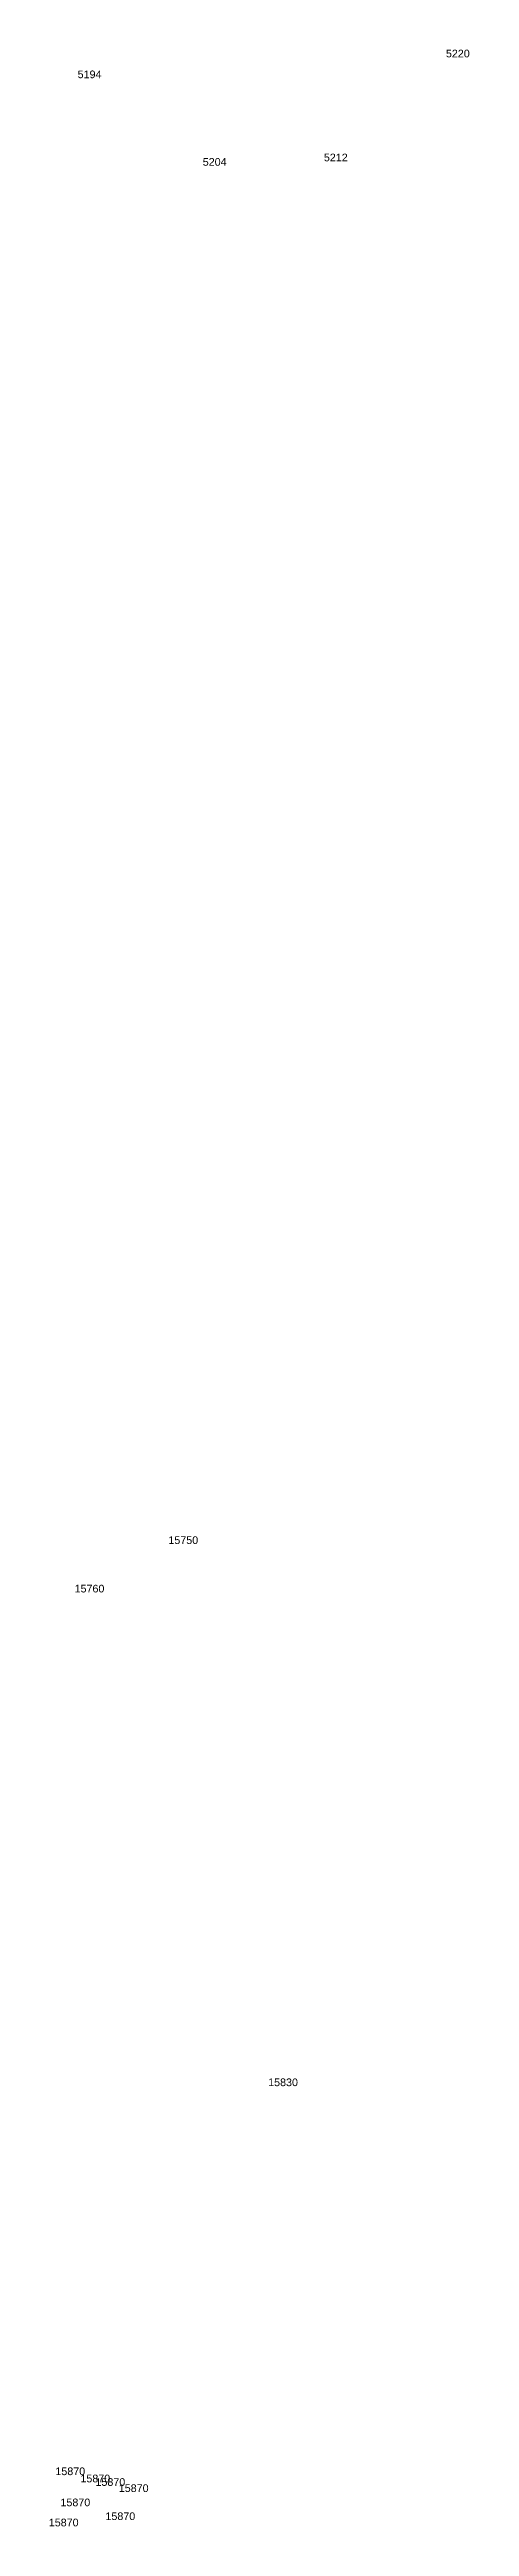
# Model space of a CAD drawing. Header units: feet. Extents: x 865220 to 2781189, y -2240498 to 970979.
# Drawn here: x 2776578 to 2776852, y 955246 to 956861 of the extents above; entities that cross this region are included whole.
import ezdxf

# ---------------------------------------------------------------- set-up
doc = ezdxf.new("R2010")
doc.units = ezdxf.units.FT
doc.header["$LTSCALE"] = 0.015
doc.header["$MEASUREMENT"] = 0
doc.layers.add('NOTES', color=7, linetype='Continuous')
doc.layers.add('Scott County Addresses', color=7, linetype='Continuous')
doc.styles.add('Dimensions 100', font='arial.ttf')

# ---------------------------------------------------------------- blocks, each defined once
blk = doc.blocks.new('ACMAP_ANN_TEMPLATE_Scott County Address')
at = {"layer": 'Scott County Addresses', "style": 'Dimensions 100'}
blk.add_attdef('ScottCountyAddress', (0, 0), '', height=50, dxfattribs=at)

msp = doc.modelspace()

# ---------------------------------------------------------------- hatches: boundary and pattern name
at = {"layer": 'NOTES', "lineweight": 5, "ltscale": 50}
h = msp.add_hatch(dxfattribs=at)
h.set_pattern_fill('ANSI31', color=1, scale=200)
h.set_pattern_definition([(45, (-77373.197, -38338.257), (-17.67766953, 17.67766953), [])])
edge = h.paths.add_edge_path()
edge.add_arc((-36684104.4, 974184.5), 39453460.3, 359.97783818, 359.97815546)
edge.add_line((2769353.1, 959142.5), (2769353.1, 959142.5))
edge.add_line((2769353.1, 959142.5), (2769353.2, 959362.5))
edge.add_line((2769353.2, 959362.5), (2770280.2, 959367.3))
edge.add_line((2770280.2, 959367.3), (2770301.1, 958927.5))
edge.add_line((2770301.1, 958927.5), (2770012.9, 958926))
edge.add_line((2770012.9, 958926), (2769897.9, 958925.4))
edge.add_line((2769897.9, 958925.4), (2769552.9, 958923.9))
edge.add_line((2769552.9, 958923.9), (2769353, 958924.1))

# ---------------------------------------------------------------- block references
at = {"layer": 'Scott County Addresses', "lineweight": 5, "xscale": 0.1, "yscale": 0.1, "zscale": 0.1}
for p, values in [((2776596.6, 956842.7), {'ScottCountyAddress': '5194'}), ((2776836.5, 956856.3), {'ScottCountyAddress': '5220'}), ((2776678.1, 956785.6), {'ScottCountyAddress': '5204'}), ((2776757, 956788.5), {'ScottCountyAddress': '5212'}), ((2776655.7, 955886.7), {'ScottCountyAddress': '15750'}), ((2776594.6, 955855.1), {'ScottCountyAddress': '15760'}), ((2776720.7, 955533.1), {'ScottCountyAddress': '15830'}), ((2776582.1, 955279.4), {'ScottCountyAddress': '15870'}), ((2776585.4, 955259.1), {'ScottCountyAddress': '15870'}), ((2776598.4, 955274.7), {'ScottCountyAddress': '15870'}), ((2776608.2, 955272.4), {'ScottCountyAddress': '15870'}), ((2776623.4, 955268.4), {'ScottCountyAddress': '15870'}), ((2776577.8, 955246), {'ScottCountyAddress': '15870'}), ((2776614.7, 955250.1), {'ScottCountyAddress': '15870'})]:
    msp.add_blockref('ACMAP_ANN_TEMPLATE_Scott County Address', p, dxfattribs=at).add_auto_attribs(values)

doc.saveas('drawing.dxf')
